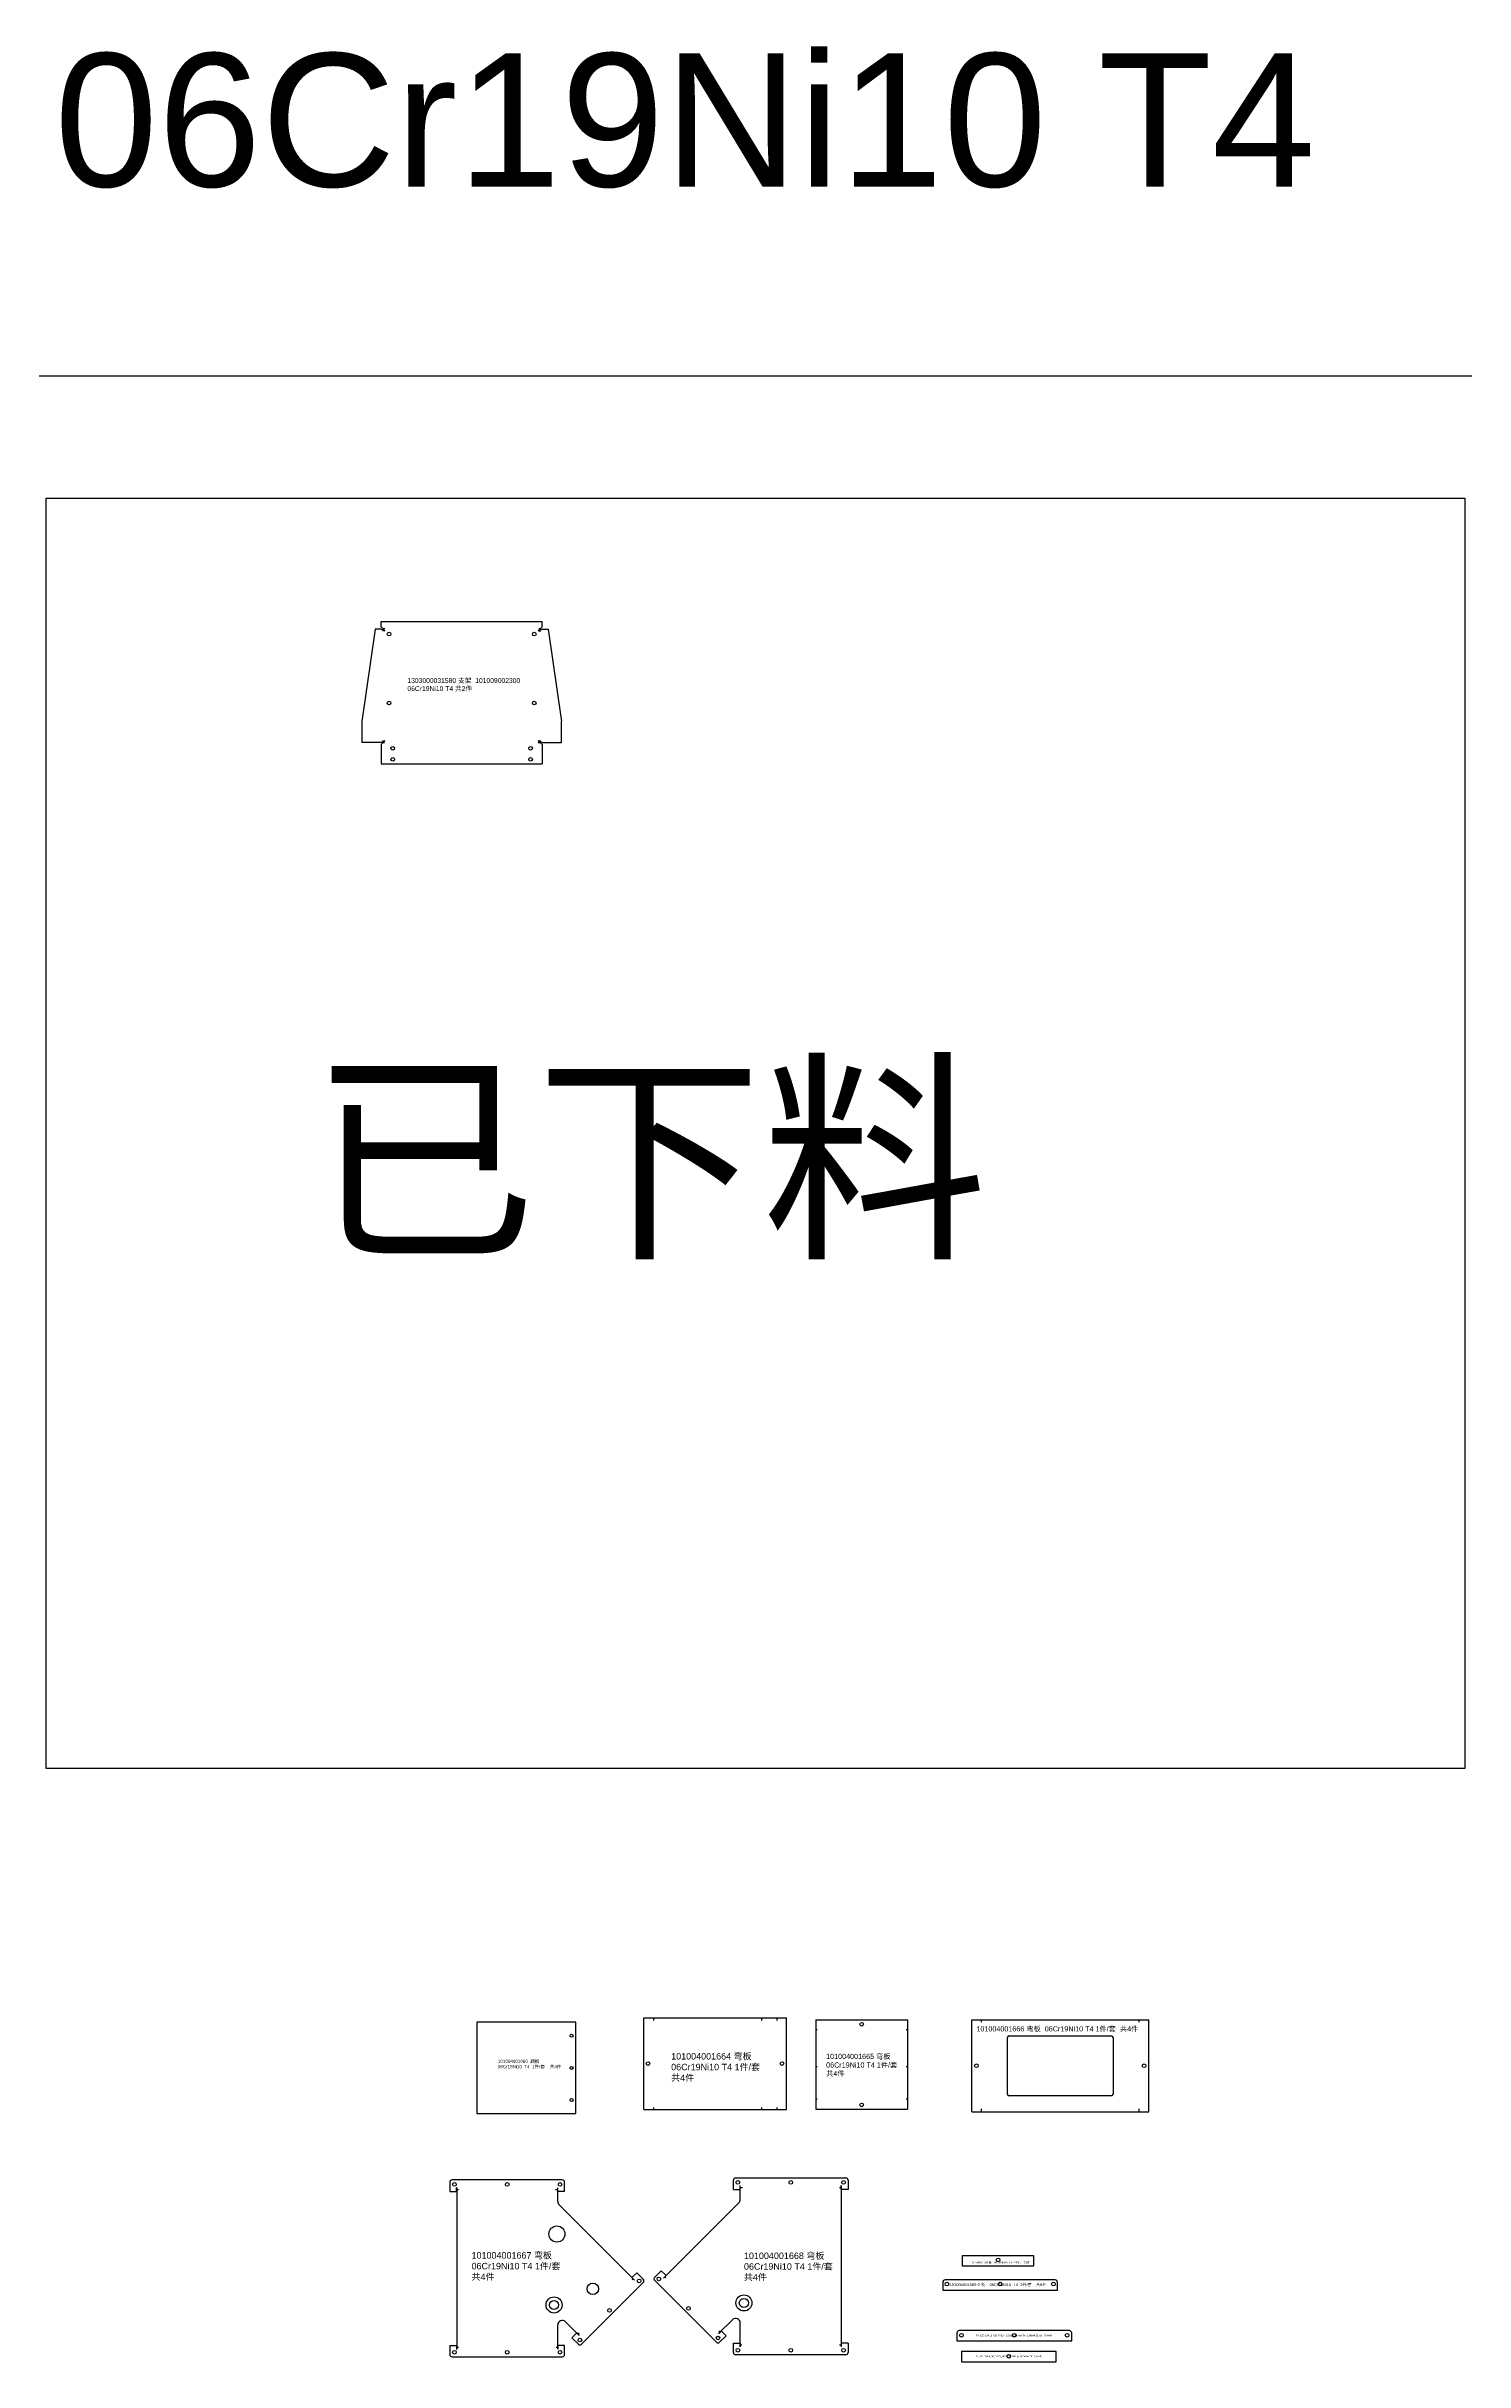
# Model space of a CAD drawing. Extents: x 2078 to 270512, y -53077 to 6402.
# Drawn here: x 40658 to 43747, y 1110 to 6151 of the extents above; entities that cross this region are included whole.
import ezdxf

# ---------------------------------------------------------------- set-up
doc = ezdxf.new("R2010")
doc.units = 0
doc.linetypes.add('CENTERX2', pattern=[20.32, 12.7, -2.54, 2.54, -2.54])
doc.layers.get('0').update_dxf_attribs({"linetype": 'CONTINUOUS'})
doc.layers.add('S1', color=7, linetype='CONTINUOUS')
doc.layers.add('SLD-0', color=7, linetype='CONTINUOUS')
doc.styles.get("Standard").update_dxf_attribs({"font": 'arial.ttf'})

# ---------------------------------------------------------------- blocks, each defined once
blk = doc.blocks.new('1303000031580_支架_101009002')
at = {"color": 7, "linetype": 'CONTINUOUS'}
for p, q in [((-188.2, 123.3), (-217.6, -77.5)), ((-175.6, 123.3), (-188.2, 123.3)), ((-175.6, 123.3), (-167, 119.5)), ((-175, 128.1), (-175, 140.1)), ((-175, 140.1), (175, 140.1)), ((-167, 119.5), (-175, 128.1)), ((175, 128.1), (167, 119.5)), ((167, 119.5), (175.6, 123.3)), ((175, 128.1), (175, 140.1)), ((175.6, 123.3), (188.2, 123.3)), ((188.2, 123.3), (217.6, -77.5)), ((-217.6, -77.5), (-217.6, -123.3)), ((217.6, -123.3), (217.6, -77.5)), ((-175.6, -123.3), (-217.6, -123.3)), ((-167, -119.5), (-175.6, -123.3)), ((-175, -128.1), (-167, -119.5)), ((-175, -128.1), (-175, -170.1)), ((175.6, -123.3), (167, -119.5)), ((167, -119.5), (175, -128.1)), ((175, -128.1), (175, -170.1)), ((175.6, -123.3), (217.6, -123.3)), ((-175, -170.1), (175, -170.1))]:
    blk.add_line(p, q, dxfattribs=at)
at = {"color": 6, "linetype": 'CONTINUOUS'}
for p, q in [((-171.3, 121.4), (-171.3, 119)), ((-167.1, 123.8), (-171, 123.8)), ((171, 123.8), (167.9, 123.8)), ((171.3, 117.3), (171.3, 121.4)), ((-171.3, -119.4), (-171.3, -121.4)), ((-171, -123.8), (-167.8, -123.8)), ((166.6, -123.8), (171, -123.8)), ((171.3, -121.4), (171.3, -118.4))]:
    blk.add_line(p, q, dxfattribs=at)
at = {"color": 7, "linetype": 'CONTINUOUS'}
for centre in [(-158, 112.5), (158, 112.5), (-158, -37.5), (158, -37.5), (-150, -136.1), (150, -136.1), (-150, -160.1), (150, -160.1)]:
    blk.add_circle(centre, 4, dxfattribs=at)
at = {"color": 3, "insert": (-118.1, 16.7), "char_height": 10.5, "width": 279.25, "attachment_point": 1}
blk.add_mtext('1303000031580 {\\fSimSun|b0|i0|c134|p2;支架 }101009002300 06Cr19Ni10 T4 {\\fSimSun|b0|i0|c134|p2;共}2{\\fSimSun|b0|i0|c134|p2;件}', dxfattribs=at)
blk = doc.blocks.new('101004001660__翻板')
at = {"color": 7, "linetype": 'CONTINUOUS'}
for p, q in [((6282.6, 2229), (6066.9, 2229)), ((6066.9, 2229), (6066.9, 2030)), ((6282.6, 2030), (6282.6, 2229)), ((6066.9, 2030), (6282.6, 2030))]:
    blk.add_line(p, q, dxfattribs=at)
for centre in [(6273.6, 2199.5), (6273.6, 2129.5), (6273.6, 2059.5)]:
    blk.add_circle(centre, 3.3, dxfattribs=at)
at = {"color": 3, "insert": (6113.1, 2147.4), "char_height": 7, "width": 139.158, "attachment_point": 1}
blk.add_mtext('101004001660  {\\fSimSun|b0|i0|c134|p2;翻板  }06Cr19Ni10  T4  1{\\fSimSun|b0|i0|c134|p2;件}/{\\fSimSun|b0|i0|c134|p2;套  共}4{\\fSimSun|b0|i0|c134|p2;件}', dxfattribs=at)
blk = doc.blocks.new('101004001664_弯板')
at = {"color": 7, "linetype": 'CONTINUOUS'}
for p, q in [((2029.4, 1904), (2029.4, 2104)), ((2029.4, 2104), (2340.2, 2104)), ((2340.2, 1904), (2340.2, 2104)), ((2029.4, 1904), (2340.2, 1904))]:
    blk.add_line(p, q, dxfattribs=at)
at = {"color": 6, "linetype": 'CENTERX2'}
for p, q in [((2050.8, 2098.2), (2050.8, 2104)), ((2285.9, 2104), (2285.9, 2098.2)), ((2318.9, 2104), (2318.9, 2098.2)), ((2050.8, 1904), (2050.8, 1908.4)), ((2285.9, 1908.4), (2285.9, 1904)), ((2318.9, 1908.4), (2318.9, 1904))]:
    blk.add_line(p, q, dxfattribs=at)
at = {"color": 7, "linetype": 'CONTINUOUS'}
for centre in [(2038.4, 2004), (2330.2, 2004)]:
    blk.add_circle(centre, 4, dxfattribs=at)
at = {"color": 3, "insert": (2088.8, 2026.9), "char_height": 14, "width": 204.432, "attachment_point": 1}
blk.add_mtext('101004001664 {\\fSimSun|b0|i0|c134|p2;弯板 }06Cr19Ni10 T4 1{\\fSimSun|b0|i0|c134|p2;件}/{\\fSimSun|b0|i0|c134|p2;套 }{\\fSimSun|b0|i0|c134|p2;共}4{\\fSimSun|b0|i0|c134|p2;件}', dxfattribs=at)
blk = doc.blocks.new('101004001665_弯板')
at = {"color": 7, "linetype": 'CONTINUOUS'}
for p, q in [((2403.7, 2099.6), (2603.7, 2099.6)), ((2403.7, 2099.6), (2403.7, 1905)), ((2603.7, 2099.6), (2603.7, 1905)), ((2403.7, 1905), (2603.7, 1905))]:
    blk.add_line(p, q, dxfattribs=at)
at = {"color": 6, "linetype": 'CENTERX2'}
for p, q in [((2403.7, 2078.3), (2406.9, 2078.3)), ((2600.5, 2078.3), (2603.7, 2078.3)), ((2406.9, 1997.3), (2403.7, 1997.3)), ((2603.7, 1997.3), (2600.5, 1997.3)), ((2406.9, 1926.3), (2403.7, 1926.3)), ((2603.7, 1926.3), (2600.5, 1926.3))]:
    blk.add_line(p, q, dxfattribs=at)
at = {"color": 7, "linetype": 'CONTINUOUS'}
for centre in [(2503.7, 2089.6), (2503.7, 1914)]:
    blk.add_circle(centre, 4, dxfattribs=at)
at = {"color": 3, "insert": (2426.3, 2025.3), "char_height": 11.2, "width": 166.241, "attachment_point": 1}
blk.add_mtext('101004001665 {\\fSimSun|b0|i0|c134|p2;弯板 }06Cr19Ni10 T4 1{\\fSimSun|b0|i0|c134|p2;件}/{\\fSimSun|b0|i0|c134|p2;套 }{\\fSimSun|b0|i0|c134|p2;共}4{\\fSimSun|b0|i0|c134|p2;件}', dxfattribs=at)
blk = doc.blocks.new('101004001666_弯板')
at = {"color": 7, "linetype": 'CONTINUOUS'}
for p, q in [((2675.1, 1912.8), (2675.1, 2112.8)), ((2675.1, 2112.8), (3060.3, 2112.8)), ((2752.7, 1950.8), (2752.7, 2074.8)), ((2755.7, 2077.8), (2979.7, 2077.8)), ((2982.7, 2074.8), (2982.7, 1950.8)), ((3060.3, 1912.8), (3060.3, 2112.8)), ((2979.7, 1947.8), (2755.7, 1947.8)), ((2675.1, 1912.8), (3060.3, 1912.8))]:
    blk.add_line(p, q, dxfattribs=at)
at = {"color": 6, "linetype": 'CENTERX2'}
for p, q in [((2696.4, 2107.9), (2696.4, 2112.8)), ((3039, 2112.8), (3039, 2107.9)), ((2696.4, 1912.8), (2696.4, 1919.1)), ((3039, 1919.1), (3039, 1912.8))]:
    blk.add_line(p, q, dxfattribs=at)
at = {"color": 7, "linetype": 'CONTINUOUS'}
for centre in [(2685.1, 2012.8), (3050.3, 2012.8)]:
    blk.add_circle(centre, 4, dxfattribs=at)
for centre, start, end in [((2755.7, 2074.8), 90, 180), ((2979.7, 2074.8), 0, 90), ((2755.7, 1950.8), 180, 270), ((2979.7, 1950.8), 270, 0)]:
    blk.add_arc(centre, 3, start, end, dxfattribs=at)
at = {"color": 3, "insert": (2685.1, 2098.9), "char_height": 11.2, "width": 359.366, "attachment_point": 1}
blk.add_mtext('101004001666 {\\fSimSun|b0|i0|c134|p2;弯板 }06Cr19Ni10 T4 1{\\fSimSun|b0|i0|c134|p2;件}/{\\fSimSun|b0|i0|c134|p2;套 共}4{\\fSimSun|b0|i0|c134|p2;件}', dxfattribs=at)
blk = doc.blocks.new('101004001667_弯板')
at = {"color": 7, "linetype": 'CONTINUOUS'}
for p, q in [((1653.4, 1821.4), (1653.4, 1801.4)), ((1898.4, 1826.4), (1658.4, 1826.4)), ((1903.4, 1801.4), (1903.4, 1821.4)), ((1653.4, 1801.4), (1668.3, 1801.4)), ((1668.4, 1809.4), (1668.3, 1809.4)), ((1668.3, 1801.4), (1668.3, 1809.4)), ((1668.4, 1809.4), (1668.4, 1458.2)), ((1888.5, 1809.4), (1888.4, 1809.4)), ((1888.4, 1779.3), (1888.4, 1809.4)), ((1888.5, 1801.4), (1888.5, 1809.4)), ((1903.4, 1801.4), (1888.5, 1801.4)), ((2055.6, 1607.9), (1891.3, 1772.2)), ((2050, 1613.6), (2060.6, 1624.2)), ((2055.7, 1608), (2050, 1613.6)), ((2074.7, 1610), (2060.6, 1624.2)), ((1940.3, 1468.6), (2074.7, 1603)), ((2055.6, 1607.9), (2055.7, 1608)), ((1905.5, 1517.6), (1935.4, 1487.7)), ((1653.4, 1466.2), (1653.4, 1446.2)), ((1653.4, 1466.2), (1668.3, 1466.2)), ((1668.3, 1466.2), (1668.3, 1458.2)), ((1888.4, 1458.2), (1888.4, 1510.6)), ((1888.5, 1466.2), (1888.5, 1458.2)), ((1903.4, 1466.2), (1888.5, 1466.2)), ((1903.4, 1446.2), (1903.4, 1466.2)), ((1919.1, 1482.8), (1929.7, 1493.3)), ((1919.1, 1482.8), (1933.3, 1468.6)), ((1929.7, 1493.3), (1935.3, 1487.6)), ((1935.3, 1487.6), (1935.4, 1487.7)), ((1658.4, 1441.2), (1898.4, 1441.2)), ((1668.3, 1458.2), (1668.4, 1458.2)), ((1888.4, 1458.2), (1888.5, 1458.2))]:
    blk.add_line(p, q, dxfattribs=at)
at = {"color": 6, "linetype": 'CENTERX2'}
for p, q in [((1672.3, 1805.1), (1668.4, 1805.1)), ((1888.4, 1805.1), (1883.4, 1805.1)), ((2050.2, 1608.6), (2052.6, 1611)), ((1668.4, 1462.5), (1672.3, 1462.5)), ((1884.9, 1462.5), (1888.4, 1462.5)), ((1932.4, 1490.8), (1935, 1493.4))]:
    blk.add_line(p, q, dxfattribs=at)
at = {"color": 7, "linetype": 'CONTINUOUS'}
for centre, radius in [((1663.4, 1816.4), 4), ((1778.4, 1816.4), 4), ((1893.4, 1816.4), 4), ((1880.4, 1554.1), 10), ((2065.5, 1606.5), 4), ((2001.2, 1542.2), 4), ((1936.8, 1477.8), 4), ((1663.4, 1451.2), 4), ((1778.4, 1451.2), 4), ((1893.4, 1451.2), 4)]:
    blk.add_circle(centre, radius, dxfattribs=at)
at = {"color": 6, "linetype": 'CONTINUOUS'}
for centre, radius in [((1886.6, 1708.6), 17.5), ((1880.4, 1554.1), 17.5), ((1964.9, 1589.1), 12.5)]:
    blk.add_circle(centre, radius, dxfattribs=at)
at = {"color": 7, "linetype": 'CONTINUOUS'}
for centre, radius, start, end in [((1658.4, 1821.4), 5, 90, 180), ((1898.4, 1821.4), 5, 0, 90), ((1898.4, 1779.3), 10, 180, 225), ((2071.2, 1606.5), 5, 315, 45), ((1898.4, 1510.6), 10, 45, 180), ((1936.8, 1472.2), 5, 225, 315), ((1658.4, 1446.2), 5, 180, 270), ((1898.4, 1446.2), 5, 270, 0)]:
    blk.add_arc(centre, radius, start, end, dxfattribs=at)
at = {"color": 3, "insert": (1700.7, 1669.1), "char_height": 14, "width": 199.38, "attachment_point": 1}
blk.add_mtext('101004001667 {\\fSimSun|b0|i0|c134|p2;弯板 }06Cr19Ni10 T4 1{\\fSimSun|b0|i0|c134|p2;件}/{\\fSimSun|b0|i0|c134|p2;套 }{\\fSimSun|b0|i0|c134|p2;共}4{\\fSimSun|b0|i0|c134|p2;件}', dxfattribs=at)
blk = doc.blocks.new('101004001668_弯板')
at = {"color": 7, "linetype": 'CONTINUOUS'}
for p, q in [((2371.2, 1801.4), (2371.2, 1821.4)), ((2376.2, 1826.4), (2616.2, 1826.4)), ((2621.2, 1821.4), (2621.2, 1801.4)), ((2219, 1607.9), (2383.2, 1772.2)), ((2371.2, 1801.4), (2386.1, 1801.4)), ((2386.1, 1801.4), (2386.1, 1809.4)), ((2386.1, 1809.4), (2386.2, 1809.4)), ((2386.2, 1779.3), (2386.2, 1809.4)), ((2606.2, 1809.4), (2606.2, 1458.2)), ((2606.2, 1809.4), (2606.3, 1809.4)), ((2606.3, 1801.4), (2606.3, 1809.4)), ((2621.2, 1801.4), (2606.3, 1801.4)), ((2199.9, 1610), (2214, 1624.2)), ((2224.6, 1613.6), (2214, 1624.2)), ((2218.9, 1608), (2224.6, 1613.6)), ((2334.2, 1468.6), (2199.9, 1603)), ((2219, 1607.9), (2218.9, 1608)), ((2369.1, 1517.6), (2339.2, 1487.7)), ((2339.3, 1487.6), (2339.2, 1487.7)), ((2344.9, 1493.3), (2339.3, 1487.6)), ((2355.4, 1482.8), (2341.3, 1468.6)), ((2355.4, 1482.8), (2344.9, 1493.3)), ((2371.2, 1466.2), (2386.1, 1466.2)), ((2371.2, 1446.2), (2371.2, 1466.2)), ((2386.1, 1466.2), (2386.1, 1458.2)), ((2386.2, 1458.2), (2386.2, 1510.6)), ((2621.2, 1466.2), (2606.3, 1466.2)), ((2606.3, 1466.2), (2606.3, 1458.2)), ((2621.2, 1466.2), (2621.2, 1446.2)), ((2616.2, 1441.2), (2376.2, 1441.2)), ((2386.2, 1458.2), (2386.1, 1458.2)), ((2606.3, 1458.2), (2606.2, 1458.2))]:
    blk.add_line(p, q, dxfattribs=at)
at = {"color": 6, "linetype": 'CENTERX2'}
for p, q in [((2386.2, 1805.1), (2391.2, 1805.1)), ((2602.3, 1805.1), (2606.2, 1805.1)), ((2224.4, 1608.6), (2222, 1611)), ((2342.2, 1490.8), (2339.6, 1493.4)), ((2389.7, 1462.5), (2386.2, 1462.5)), ((2606.2, 1462.5), (2602.3, 1462.5))]:
    blk.add_line(p, q, dxfattribs=at)
at = {"color": 7, "linetype": 'CONTINUOUS'}
for centre, radius in [((2381.2, 1816.4), 4), ((2496.2, 1816.4), 4), ((2611.2, 1816.4), 4), ((2209.1, 1606.5), 4), ((2394.2, 1554.1), 10), ((2273.4, 1542.2), 4), ((2337.8, 1477.8), 4), ((2381.2, 1451.2), 4), ((2496.2, 1451.2), 4), ((2611.2, 1451.2), 4)]:
    blk.add_circle(centre, radius, dxfattribs=at)
at = {"color": 6, "linetype": 'CONTINUOUS'}
blk.add_circle((2394.2, 1554.1), 17.5, dxfattribs=at)
at = {"color": 7, "linetype": 'CONTINUOUS'}
for centre, radius, start, end in [((2376.2, 1821.4), 5, 90, 180), ((2616.2, 1821.4), 5, 0, 90), ((2376.2, 1779.3), 10, 315, 0), ((2203.4, 1606.5), 5, 135, 225), ((2376.2, 1510.6), 10, 0, 135), ((2337.8, 1472.2), 5, 225, 315), ((2376.2, 1446.2), 5, 180, 270), ((2616.2, 1446.2), 5, 270, 0)]:
    blk.add_arc(centre, radius, start, end, dxfattribs=at)
at = {"color": 3, "insert": (2394.3, 1663.8), "char_height": 14, "width": 200.571, "attachment_point": 1}
blk.add_mtext('101004001668 {\\fSimSun|b0|i0|c134|p2;弯板 }06Cr19Ni10 T4 1{\\fSimSun|b0|i0|c134|p2;件}/{\\fSimSun|b0|i0|c134|p2;套 }{\\fSimSun|b0|i0|c134|p2;共}4{\\fSimSun|b0|i0|c134|p2;件}', dxfattribs=at)
blk = doc.blocks.new('101004001680-2_板')
at = {"color": 7, "linetype": 'CONTINUOUS'}
for p, q in [((7432, 1918.3), (7432, 1901.3)), ((7677, 1923.3), (7437, 1923.3)), ((7682, 1901.3), (7682, 1918.3)), ((7432, 1901.3), (7682, 1901.3))]:
    blk.add_line(p, q, dxfattribs=at)
for centre in [(7441, 1914.3), (7557, 1914.3), (7673, 1914.3)]:
    blk.add_circle(centre, 4, dxfattribs=at)
for centre, start, end in [((7437, 1918.3), 90, 180), ((7677, 1918.3), 0, 90)]:
    blk.add_arc(centre, 5, start, end, dxfattribs=at)
at = {"color": 3, "insert": (7446.8, 1916.3), "char_height": 6.272, "width": 226.203, "attachment_point": 1}
blk.add_mtext('101004001680-2 {\\fSimSun|b0|i0|c134|p2;板  }06Cr19Ni10  T4  2{\\fSimSun|b0|i0|c134|p2;件}/{\\fSimSun|b0|i0|c134|p2;套  共}8{\\fSimSun|b0|i0|c134|p2;件}', dxfattribs=at)
blk = doc.blocks.new('101004001694_板')
at = {"color": 7, "linetype": 'CONTINUOUS'}
for p, q in [((3151.6, 2077.2), (3151.6, 2055.2)), ((3307.6, 2077.2), (3151.6, 2077.2)), ((3307.6, 2055.2), (3307.6, 2077.2)), ((3151.6, 2055.2), (3307.6, 2055.2))]:
    blk.add_line(p, q, dxfattribs=at)
blk.add_circle((3229.6, 2068.2), 4, dxfattribs=at)
at = {"color": 3, "insert": (3171.5, 2064.5), "char_height": 3.92, "width": 134.103, "attachment_point": 1}
blk.add_mtext('101004001694 {\\fSimSun|b0|i0|c134|p2;板  }06Cr19Ni10  T4  2{\\fSimSun|b0|i0|c134|p2;件}/{\\fSimSun|b0|i0|c134|p2;套  共}8{\\fSimSun|b0|i0|c134|p2;件}', dxfattribs=at)
blk = doc.blocks.new('1303000014988_板_1010040016')
at = {"layer": 'SLD-0', "linetype": 'CONTINUOUS'}
for p, q in [((-125, 6), (-125, -11)), ((120, 11), (-120, 11)), ((125, -11), (125, 6)), ((-125, -11), (125, -11))]:
    blk.add_line(p, q, dxfattribs=at)
for centre in [(-115, 1), (0, 1), (115, 1)]:
    blk.add_circle(centre, 4, dxfattribs=at)
for centre, start, end in [((-120, 6), 90, 180), ((120, 6), 0, 90)]:
    blk.add_arc(centre, 5, start, end, dxfattribs=at)
at = {"layer": 'S1', "color": 3, "insert": (0, 0), "char_height": 3.6, "attachment_point": 5}
blk.add_mtext('T4_06Cr19Ni10_GB_T4237_1303000014988 {\\fSimSun|b0|i0|c134|p2;板 }101004001680   {\\fSimSun|b0|i0|c134|p2;共}8{\\fSimSun|b0|i0|c134|p2;+8件}', dxfattribs=at)
blk = doc.blocks.new('1303000014989_板_1010040016')
at = {"layer": 'SLD-0', "linetype": 'CONTINUOUS'}
for p, q in [((103, 11), (-103, 11)), ((-103, 11), (-103, -11)), ((103, -11), (103, 11)), ((-103, -11), (103, -11))]:
    blk.add_line(p, q, dxfattribs=at)
blk.add_circle((0, 1), 4, dxfattribs=at)
at = {"layer": 'S1', "color": 3, "insert": (0, 0), "char_height": 3.1, "attachment_point": 5}
blk.add_mtext('T4_06Cr19Ni10_GB_T4237_1303000014989 {\\fSimSun|b0|i0|c134|p2;板 }101004001681  {\\fSimSun|b0|i0|c134|p2;共}8+8{\\fSimSun|b0|i0|c134|p2;件}', dxfattribs=at)

msp = doc.modelspace()

# ---------------------------------------------------------------- linework, layer by layer
at = {"color": 1}
msp.add_line((2078.39783, 5433.63739), (270511.63843, 5433.63739), dxfattribs=at)
at = {"color": 2}
msp.add_lwpolyline([(40657.94745, 5166.88367), (43746.86046, 5166.88367), (43746.86046, 2402.0467), (40657.94745, 2402.0467)], close=True, dxfattribs=at)

# ---------------------------------------------------------------- block references
at = {"color": 1}
for name, p in [('1303000031580_支架_101009002', (41562.46869, 4758.73888)), ('101004001660__翻板', (35528.29116, -379.56774)), ('101004001664_弯板', (39929.93224, -244.7631)), ('101004001665_弯板', (39929.93224, -244.7631)), ('101004001666_弯板', (39998.38265, -258.38081)), ('101004001667_弯板', (39883.30466, -320.30421)), ('101004001668_弯板', (39782.95524, -315.86145)), ('101004001694_板', (39501.13798, -736.24025)), ('101004001680-2_板', (35178.08434, -635.05875))]:
    msp.add_blockref(name, p, dxfattribs=at)
for name, p in [('1303000014988_板_1010040016', (42765.93535, 1166.86733)), ('1303000014989_板_1010040016', (42754.00367, 1121.32145))]:
    msp.add_blockref(name, p)

# ---------------------------------------------------------------- texts
at = {"color": 1, "insert": (40675.60372, 6135.45999), "char_height": 289.8855136, "width": 3484.4940981, "attachment_point": 1}
msp.add_mtext('06Cr19Ni10 T4', dxfattribs=at)
at = {"color": 2, "insert": (41234.04563, 3908.69687), "char_height": 360.0355761, "width": 1991.7920581, "attachment_point": 1}
msp.add_mtext('{\\fSimSun|b0|i0|c134|p2;已下料}', dxfattribs=at)

doc.saveas('drawing.dxf')
